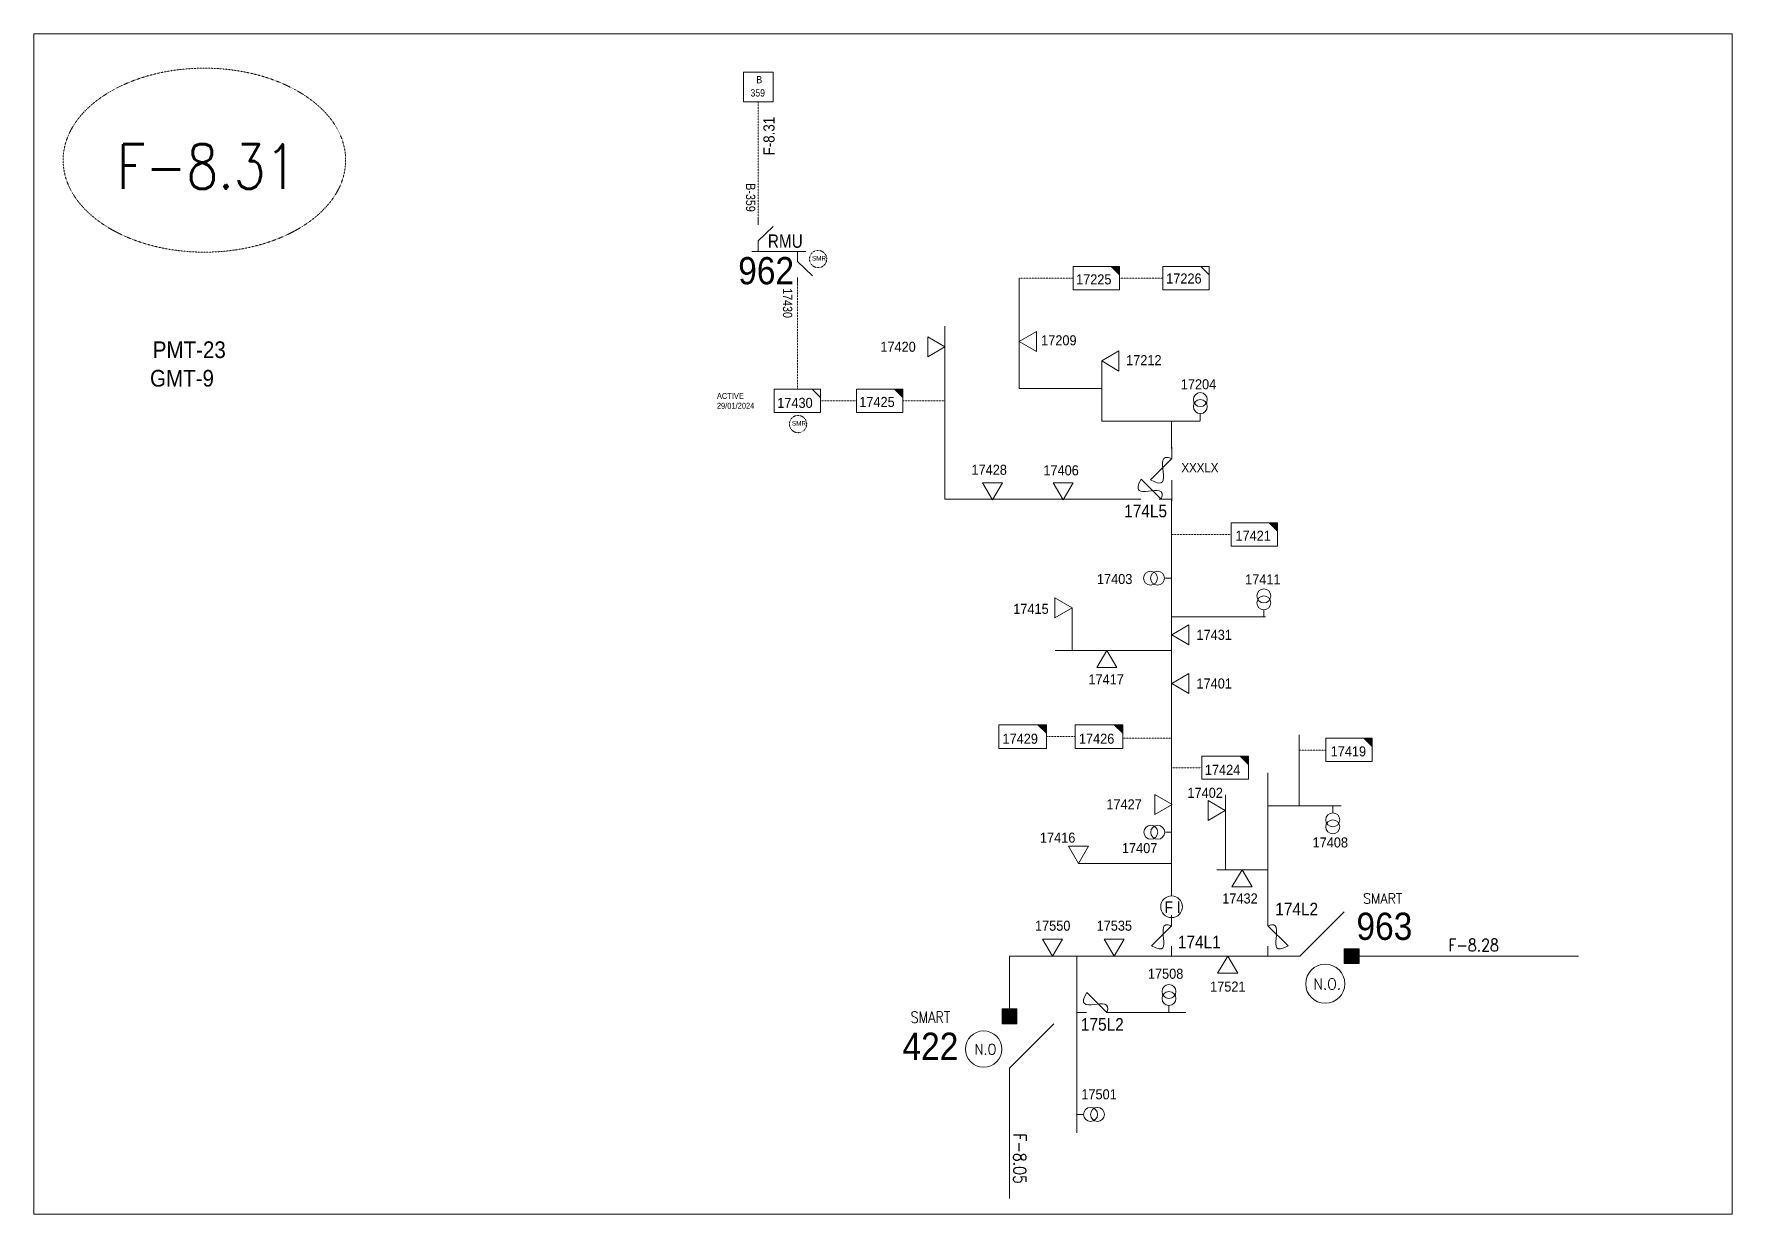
# Model space of a CAD drawing. Header units: metres. Extents: x 65984 to 144644, y -19036 to 23726.
# Drawn here: x 96201 to 97100, y -5857 to -5232 of the extents above; entities that cross this region are included whole.
import ezdxf
from ezdxf.enums import TextEntityAlignment as Align

# ---------------------------------------------------------------- set-up
doc = ezdxf.new("R2010")
doc.units = ezdxf.units.M
doc.header["$MEASUREMENT"] = 0
doc.linetypes.add('DGN Style 2', pattern=[0.023128, 0, -0.023128])
doc.linetypes.add('DGN Style 3', pattern=[0.013877, 0, -0.013877])
doc.layers.get('0').update_dxf_attribs({"color": 95, "lineweight": 40})
for name, color, linetype, lineweight in [('ABS', 7, 'Continuous', 40), ('ABS NUMBER', 112, 'Continuous', 30), ('d_eos', 111, 'Continuous', 40), ('d_eos no', 121, 'Continuous', 40), ('d_fco', 5, 'Continuous', 40), ('d_fco text', 95, 'Continuous', 40), ('d_oh branch', 94, 'Continuous', 40), ('d_switch', 95, 'Continuous', 40), ('d_tf', 1, 'Continuous', 40), ('d_tf no', 6, 'Continuous', 40), ('d_tf_200', 1, 'Continuous', 40), ('d_ug cable', 95, 'Continuous', 40), ('EARTH FAULT INDICATOR', 95, 'Continuous', 40), ('FDR  1  05', 172, 'Continuous', 40), ('fedr no', 95, 'Continuous', 40), ('GRID STATION  04', 7, 'Continuous', 40), ('Level 37', 7, 'Continuous', 0), ('O H MAIN FEEDER', 4, 'Continuous', 100), ('SW N O', 114, 'Continuous', 30)]:
    doc.layers.add(name, color=color, linetype=linetype, lineweight=lineweight)
doc.styles.add('NASKHF', font='naskhf.shx', dxfattribs={"height": 8})
doc.styles.add('Style-Andalus', font='andlso.ttf')
doc.styles.add('Style-Arial', font='arial.ttf')
doc.styles.add('Style-ENGINEERING', font='ENGINEERING.shx')
doc.styles.add('Style-msdefault', font='msdefault.shx')
doc.styles.add('Style-simplex', font='simplex.shx')
doc.styles.add('Style-STANDARD', font='STANDARD.shx')

msp = doc.modelspace()

# ---------------------------------------------------------------- texts
at = {"layer": 'ABS NUMBER', "color": 2, "lineweight": 13, "style": 'Style-Arial', "width": 0.88}
for s, p in [('963', (96900.96, -5697.29)), ('422', (96660.78, -5760.76))]:
    msp.add_text(s, height=14.4, rotation=359.99999, dxfattribs=at).set_placement(p, align=Align.TOP_LEFT)
at = {"layer": 'd_eos no', "color": 2, "linetype": 'Continuous', "lineweight": 13, "style": 'Style-Arial', "width": 0.88}
msp.add_text('962', height=14.4, dxfattribs=at).set_placement((96573.86, -5364.84))
at = {"layer": 'd_eos no', "color": 7, "linetype": 'Continuous', "lineweight": 13, "style": 'Style-Arial', "width": 0.88}
for s, p in [('PMT-23', (96264.09, -5395.03)), ('GMT-9', (96262.65, -5410.12))]:
    msp.add_text(s, height=8.843, dxfattribs=at).set_placement(p, align=Align.TOP_LEFT)
at = {"layer": 'd_fco text', "color": 7, "linetype": 'Continuous', "lineweight": 13, "style": 'Style-msdefault', "width": 0.916667}
msp.add_text('174L5', height=6.647, dxfattribs=at).set_placement((96800.72, -5488.1), align=Align.RIGHT)
at = {"layer": 'd_fco text', "color": 6, "linetype": 'Continuous', "lineweight": 13, "style": 'Style-msdefault', "width": 0.916667}
msp.add_text('174L2', height=6.647, dxfattribs=at).set_placement((96880.66, -5698.69), align=Align.RIGHT)
at = {"layer": 'd_fco text', "color": 7, "linetype": 'Continuous', "lineweight": 13, "style": 'Style-msdefault', "width": 0.916667}
msp.add_text('174L1', height=6.647, dxfattribs=at).set_placement((96806.46, -5716.11))
at = {"layer": 'd_fco text', "color": 6, "linetype": 'Continuous', "lineweight": 13, "style": 'Style-msdefault', "width": 0.916667}
msp.add_text('175L2', height=6.647, dxfattribs=at).set_placement((96755.17, -5759.73))
at = {"layer": 'd_switch', "color": 6, "linetype": 'Continuous', "lineweight": 13, "style": 'Style-msdefault', "width": 0.9}
msp.add_text('F-8.31', height=5.882, rotation=90, dxfattribs=at).set_placement((96587.18, -5276.21), align=Align.TOP_RIGHT)
at = {"layer": 'd_tf no', "color": 1, "linetype": 'Continuous', "lineweight": 40, "style": 'Style-msdefault', "width": 0.945946}
for p in [(96612.88, -5349.85), (96602.28, -5437.18)]:
    msp.add_text('SMR', height=2.428, dxfattribs=at).set_placement(p, align=Align.TOP_LEFT)
at = {"layer": 'd_tf no', "color": 6, "linetype": 'Continuous', "lineweight": 13, "style": 'Style-msdefault', "width": 0.945946}
for s, p in [('17225', (96752.6, -5359.57)), ('17226', (96800.28, -5359.12)), ('17420', (96649.04, -5395.23)), ('17209', (96734.13, -5391.8)), ('17212', (96779.08, -5402.33)), ('17204', (96808.01, -5415.06)), ('17425', (96637.9, -5424.41)), ('17428', (96697.26, -5460.29)), ('17406', (96735.3, -5460.6)), ('17421', (96836.93, -5495.2)), ('17403', (96763.64, -5518.1)), ('17411', (96842.05, -5518.32)), ('17417', (96759.12, -5571.22)), ('17429', (96713.67, -5602.59)), ('17426', (96754.09, -5602.59)), ('17419', (96887.3, -5609.28)), ('17424', (96820.73, -5619.04)), ('17427', (96768.62, -5637.32)), ('17408', (96877.73, -5657.47)), ('17432', (96829.96, -5687.11)), ('17550', (96730.86, -5701.52)), ('17535', (96763.47, -5701.52)), ('17501', (96755.38, -5790.73))]:
    msp.add_text(s, height=5.328, dxfattribs=at).set_placement(p, align=Align.TOP_LEFT)
at = {"layer": 'd_tf no', "color": 131, "linetype": 'Continuous', "lineweight": 13, "style": 'Style-msdefault', "width": 0.945946}
msp.add_text('17430', height=5.328, dxfattribs=at).set_placement((96594.5, -5424.91), align=Align.TOP_LEFT)
at = {"layer": 'd_tf no', "color": 7, "linetype": 'Continuous', "lineweight": 13, "style": 'Style-msdefault', "width": 0.945946}
msp.add_text('XXXLX', height=4.795, dxfattribs=at).set_placement((96808.35, -5459.47), align=Align.TOP_LEFT)
at = {"layer": 'd_tf no', "color": 6, "linetype": 'Continuous', "lineweight": 13, "style": 'Style-msdefault', "width": 0.945946}
for s, p in [('17415', (96738.11, -5533.89)), ('17431', (96835.05, -5547.63)), ('17401', (96835.05, -5573.37)), ('17402', (96830.27, -5631.21)), ('17407', (96795.61, -5660.47))]:
    msp.add_text(s, height=5.328, dxfattribs=at).set_placement(p, align=Align.TOP_RIGHT)
for s, p in [('17416', (96733.48, -5660.26)), ('17508', (96790.6, -5732.26)), ('17521', (96823.52, -5739.05))]:
    msp.add_text(s, height=5.328, dxfattribs=at).set_placement(p)
at = {"layer": 'd_tf no', "color": 131, "linetype": 'Continuous', "lineweight": 40, "insert": (96562.56, -5422.33), "char_height": 3.1278, "attachment_point": 1, "style": 'NASKHF'}
msp.add_mtext('\\Fmsdefault;\\H1x;\\W0.945946;ACTIVE\\P29/01/2024', dxfattribs=at)
at = {"layer": 'fedr no', "color": 6, "linetype": 'Continuous', "lineweight": 13, "style": 'Style-STANDARD', "width": 0.909091}
msp.add_text('F-8.31', height=23.537, dxfattribs=at).set_placement((96292.8, -5302.48), align=Align.MIDDLE_CENTER)
at = {"layer": 'fedr no', "color": 2, "linetype": 'Continuous', "lineweight": 13, "width": 0.909091}
for s, height, rotation, style, p in [('SMART', 5.36, 360, 'Style-simplex', (96914.81, -5689.83)), ('SMART', 5.955, 360, 'Style-STANDARD', (96675.54, -5752.62)), ('F-8.05', 6.617, 270, 'Style-STANDARD', (96722.81, -5827.43))]:
    msp.add_text(s, height=height, rotation=rotation, dxfattribs=dict(at, style=style)).set_placement(p, align=Align.MIDDLE_CENTER)
at = {"layer": 'fedr no', "color": 2, "linetype": 'Continuous', "lineweight": 13, "style": 'Style-STANDARD', "width": 0.909091}
msp.add_text('F-8.28', height=6.617, dxfattribs=at).set_placement((96962.91, -5714.43), align=Align.MIDDLE_CENTER)
at = {"layer": 'GRID STATION  04', "color": 6, "linetype": 'Continuous', "lineweight": 13, "style": 'Style-msdefault', "width": 0.888889}
for s, height, p in [('B', 3.86, (96583.44, -5254.66)), ('359', 3.857, (96580.35, -5261.64))]:
    msp.add_text(s, height=height, dxfattribs=at).set_placement(p, align=Align.TOP_LEFT)
at = {"layer": 'Level 37', "color": 7, "linetype": 'Continuous', "lineweight": 13, "style": 'Style-ENGINEERING', "width": 0.857143}
for s, p in [('B-359', (96582.88, -5311.38)), ('17430', (96602.43, -5366.91))]:
    msp.add_text(s, height=4.939, rotation=270, dxfattribs=at).set_placement(p, align=Align.TOP_LEFT)
at = {"layer": 'Level 37', "color": 2, "linetype": 'Continuous', "lineweight": 13, "style": 'Style-msdefault', "width": 0.86}
msp.add_text('RMU', height=7.056, rotation=359.99963, dxfattribs=at).set_placement((96608, -5345.53), align=Align.RIGHT)

# ---------------------------------------------------------------- blocks, each defined once
blk = doc.blocks.new('*U1105')
at = {"layer": 'd_eos', "color": 2, "linetype": 'Continuous', "lineweight": 13, "ltscale": 0.780946}
for p, q in [((-10.92, 12.05), (-10.92, 14.82)), ((-10.92, 4.75), (-4.06, 11.41)), ((-10.93, 0.2), (-10.93, 4.75)), ((-13.93, -0.16), (10.87, -0.16)), ((7.07, -0.16), (7.07, -4.72)), ((7.08, -4.72), (13.94, -11.38)), ((7.07, -12.02), (7.07, -14.78))]:
    blk.add_line(p, q, dxfattribs=at)
at = {"layer": 'd_ug cable', "color": 2, "linetype": 'DGN Style 2', "lineweight": 13, "flags": 128}
blk.add_lwpolyline([(7.07, -14.78), (7.07, -14.78)], close=True, dxfattribs=at)
blk = doc.blocks.new('TFU_87')
at = {"layer": 'd_tf_200', "color": 6, "linetype": 'Continuous', "lineweight": 13}
blk.add_line((0, 10), (0, 0), dxfattribs=at)
at = {"layer": 'd_tf_200', "color": 6, "linetype": 'Continuous', "lineweight": 13, "extrusion": (0, 0, -1)}
for centre in [(0, 30), (0, 20)]:
    blk.add_circle(centre, 10, dxfattribs=at)
blk = doc.blocks.new('TF_8')
at = {"color": 0, "linetype": 'ByBlock', "lineweight": -2}
blk.add_line((6.3, 4.95), (9.9, 1.35), dxfattribs=at)
blk.add_3dface([(-10.1, 4.95), (9.9, 4.95), (9.9, -5.05), (-10.1, -5.05)], dxfattribs=at)
blk = doc.blocks.new('exist.us-1000kva')
at = {"color": 0, "linetype": 'ByBlock', "lineweight": -2, "flags": 128}
blk.add_lwpolyline([(40, 12.9), (32.8, 20), (40, 20)], close=True, dxfattribs=at)
at = {"color": 0, "linetype": 'ByBlock', "lineweight": -2, "extrusion": (0, 0, -1)}
blk.add_solid([(-40, 12.9), (-32.8, 20), (-40, 20)], dxfattribs=at)
at = {"color": 0, "linetype": 'ByBlock', "lineweight": -2, "xscale": 2, "yscale": 2}
blk.add_blockref('TF_8', (20.2, 10.1), dxfattribs=at)
blk = doc.blocks.new('*U1012')
at = {"layer": 'd_fco', "color": 7, "linetype": 'Continuous', "lineweight": 13}
blk.add_line((-4.6, 4.21), (-10.13, 4.21), dxfattribs=at)
at = {"layer": 'd_fco', "color": 7, "linetype": 'Continuous', "lineweight": 13, "flags": 128}
blk.add_lwpolyline([(13.02, 4.21), (7.07, 4.21), (-4.4, -7.26)], dxfattribs=at)
at = {"layer": 'd_fco', "color": 7, "linetype": 'Continuous', "lineweight": 13}
blk.add_open_spline([(-4.4, -7.26), (-13, 7.69), (11.58, -7.67), (7.07, 4.21)], degree=3, dxfattribs=at)
blk = doc.blocks.new('*U1291')
at = {"layer": 'd_fco', "color": 6, "linetype": 'Continuous', "lineweight": 13}
blk.add_line((-4.6, 4.21), (-10.13, 4.21), dxfattribs=at)
at = {"layer": 'd_fco', "color": 6, "linetype": 'Continuous', "lineweight": 13, "flags": 128}
blk.add_lwpolyline([(13.02, 4.21), (7.07, 4.21), (-4.4, -7.26)], dxfattribs=at)
at = {"layer": 'd_fco', "color": 6, "linetype": 'Continuous', "lineweight": 13}
blk.add_open_spline([(-4.4, -7.26), (-13, 7.69), (11.58, -7.67), (7.07, 4.21)], degree=3, dxfattribs=at)
blk = doc.blocks.new('*U1006')
at = {"layer": 'EARTH FAULT INDICATOR', "color": 2, "linetype": 'Continuous', "lineweight": 13}
blk.add_circle((0.02, 0.13), 4, dxfattribs=at)
at = {"layer": 'EARTH FAULT INDICATOR', "color": 2, "lineweight": 13, "style": 'Style-Andalus', "width": 0.9}
blk.add_text('F I', height=4.234, dxfattribs=at).set_placement((-2.61, 2.11), align=Align.TOP_LEFT)
blk = doc.blocks.new('ABS2_1_1')
at = {"color": 0, "linetype": 'ByBlock', "lineweight": -2, "ltscale": 500}
for q in [(-29900, 43500), (0, 0)]:
    blk.add_line((0, 13600), q, dxfattribs=at)
at = {"color": 0, "linetype": 'ByBlock', "lineweight": -2, "ltscale": 500, "flags": 128}
for points in [[(5000, 43600), (-5000, 43600), (-5000, 53600), (5000, 53600)], [(3791, 49653), (3791, 49653), (3791, 49653)]]:
    blk.add_lwpolyline(points, close=True, dxfattribs=at)
at = {"color": 0, "linetype": 'ByBlock', "lineweight": -2, "ltscale": 500}
for points in [[(5000, 43600), (-5000, 43600), (5000, 53600), (-5000, 53600)], [(3791, 49653), (3791, 49653), (3791, 49653)]]:
    blk.add_solid(points, dxfattribs=at)
blk = doc.blocks.new('TRA1_1250')
at = {"layer": 'd_tf', "color": 6, "linetype": 'Continuous', "lineweight": 13, "ltscale": 0.000310849, "flags": 128}
blk.add_lwpolyline([(10, -17), (0, 0), (-10, -17)], close=True, dxfattribs=at)
blk = doc.blocks.new('TRA1_1249')
at = {"layer": 'd_tf', "color": 6, "linetype": 'Continuous', "lineweight": 13, "ltscale": 0.000310849, "xscale": 1.000046566207833, "yscale": 1.000046566207833, "zscale": 1.000046566207833, "rotation": 180}
blk.add_blockref('TRA1_1250', (0, 0), dxfattribs=at)
blk = doc.blocks.new('*U3486')
at = {"layer": 'SW N O', "color": 3, "lineweight": 13, "ltscale": 0.426762}
blk.add_circle((0, 0), 16.8, dxfattribs=at)
at = {"layer": 'SW N O', "color": 3, "lineweight": 13, "style": 'Style-STANDARD'}
blk.add_text('N.O', height=9.6, dxfattribs=at).set_placement((1.7, -0.2), align=Align.MIDDLE_CENTER)
blk = doc.blocks.new('*U4099')
at = {"layer": 'SW N O', "color": 3, "lineweight": 13, "ltscale": 0.426762}
blk.add_circle((0, 0), 16.8, dxfattribs=at)
at = {"layer": 'SW N O', "color": 3, "lineweight": 13, "style": 'Style-STANDARD'}
blk.add_text('N.O.', height=9.6, dxfattribs=at).set_placement((1.7, -0.2), align=Align.MIDDLE_CENTER)

# ---------------------------------------------------------------- linework, layer by layer
at = {"layer": 'd_oh branch', "color": 6, "linetype": 'Continuous', "lineweight": 13}
for p, q in [((96722.52, -5420.03), (96722.52, -5361.62)), ((96766.23, -5405.41), (96766.23, -5437.18)), ((96766.23, -5420.03), (96722.52, -5420.03)), ((96818.33, -5437.18), (96766.23, -5437.18)), ((96803.17, -5451.75), (96803.17, -5437.18)), ((96803.17, -5478.55), (96796.57, -5478.55)), ((96803.18, -5472.83), (96803.18, -5479.38)), ((96750.48, -5558.58), (96750.48, -5536.02)), ((96803.17, -5540.77), (96852.77, -5540.77)), ((96803.17, -5558.58), (96741.6, -5558.58)), ((96870.58, -5603.21), (96870.58, -5640.8)), ((96854.14, -5701.09), (96854.14, -5623.32)), ((96831.59, -5674.6), (96831.59, -5634.98)), ((96854.14, -5640.8), (96892.87, -5640.8)), ((96803.17, -5671.21), (96753.92, -5671.21)), ((96827.15, -5674.6), (96854.14, -5674.6)), ((96803.17, -5702.36), (96803.17, -5699.9)), ((96753.02, -5813.85), (96753.02, -5720.29)), ((96810.63, -5750.09), (96771.94, -5750.09))]:
    msp.add_line(p, q, dxfattribs=at)
at = {"layer": 'd_ug cable', "color": 6, "linetype": 'DGN Style 3', "lineweight": 13}
for p, q in [((96751.07, -5361.62), (96722.52, -5361.62)), ((96775.65, -5361.62), (96798.45, -5361.62)), ((96636.38, -5426.46), (96617.47, -5426.46)), ((96660.96, -5426.51), (96683.25, -5426.51)), ((96834.57, -5497.26), (96803.17, -5497.26)), ((96752.09, -5604.17), (96736.96, -5604.17)), ((96884.73, -5611.3), (96870.58, -5611.3)), ((96803.17, -5620.66), (96819.18, -5620.66))]:
    msp.add_line(p, q, dxfattribs=at)
at = {"layer": 'd_ug cable', "color": 6, "linetype": 'DGN Style 3', "lineweight": 13, "flags": 128}
for points in [[(96584.43, -5268.32), (96584.43, -5333.49)], [(96605.18, -5364.37), (96605.18, -5420.32)], [(96803.17, -5605.01), (96777.38, -5605.01)]]:
    msp.add_lwpolyline(points, dxfattribs=at)
at = {"layer": 'd_ug cable', "color": 2, "linetype": 'DGN Style 3', "lineweight": 13}
for centre in [(96616.12, -5351.47), (96605.51, -5438.79)]:
    msp.add_circle(centre, 4.56, dxfattribs=at)
at = {"layer": 'fedr no', "color": 82, "linetype": 'DGN Style 3', "lineweight": 13, "true_color": 0x1dc70e}
msp.add_ellipse((96291.41, -5299.17), major_axis=(74.73, 0), ratio=0.651175, dxfattribs=at)
at = {"layer": 'GRID STATION  04', "color": 6, "linetype": 'Continuous', "lineweight": 13, "ltscale": 0.63068, "flags": 128}
msp.add_lwpolyline([(96576.56, -5252.57), (96576.56, -5268.32), (96592.31, -5268.32), (96592.31, -5252.57)], close=True, dxfattribs=at)
at = {"layer": 'O H MAIN FEEDER', "color": 6, "lineweight": 13, "ltscale": 0.70316}
for p, q in [((96683.25, -5386.92), (96683.25, -5478.55)), ((96784.28, -5478.55), (96683.25, -5478.55)), ((96803.17, -5688.38), (96803.17, -5478.55)), ((96717.39, -5749.05), (96717.39, -5720.29))]:
    msp.add_line(p, q, dxfattribs=at)
at = {"layer": 'O H MAIN FEEDER', "color": 6, "lineweight": 13, "ltscale": 43.2}
msp.add_line((96868.28, -5720.29), (96717.39, -5720.29), dxfattribs=at)
at = {"layer": 'O H MAIN FEEDER', "color": 17, "lineweight": 13, "ltscale": 43.2}
msp.add_line((97018.35, -5720.29), (96900.15, -5720.29), dxfattribs=at)
at = {"layer": 'O H MAIN FEEDER', "color": 5, "lineweight": 13, "ltscale": 0.70316}
msp.add_line((96717.39, -5848.51), (96717.39, -5784.03), dxfattribs=at)
at = {"layer": 'O H MAIN FEEDER', "color": 140, "linetype": 'Continuous', "lineweight": 13, "flags": 128}
msp.add_lwpolyline([(96201.24, -5232.4), (97099.66, -5232.4), (97099.66, -5856.73), (96201.24, -5856.73)], close=True, dxfattribs=at)

# ---------------------------------------------------------------- block references
at = {"layer": 'ABS', "color": 2, "linetype": 'Continuous', "lineweight": 13, "ltscale": 1.170551, "zscale": 0.0005193689142128212}
for p, xscale, yscale, rotation in [((96860.3, -5720.29), 0.0007842704371776844, 0.0007842704371776844, 269.9999853872725), ((96717.39, -5790.25), 0.0007842704371776845, -0.000784270437177685, 180.0000071997266)]:
    msp.add_blockref('ABS2_1_1', p, dxfattribs=dict(at, xscale=xscale, yscale=yscale, rotation=rotation))
at = {"layer": 'd_eos', "color": 2, "linetype": 'Continuous', "lineweight": 13, "ltscale": 0.780946, "xscale": 1.152550147993429, "yscale": 1.152550147993429, "zscale": 1.152550147993429}
msp.add_blockref('*U1105', (96597.02, -5347.33), dxfattribs=at)
at = {"layer": 'd_fco', "color": 7, "linetype": 'Continuous', "lineweight": 13, "extrusion": (0, 0, -1)}
for p, xscale, yscale, zscale, rotation in [((-96799.06, -5463.88), 0.9840266099502251, 0.9840266099502251, 0.9840266099502251, 90.0000000006002), ((-96791.11, -5474.64), 0.9265469129975201, 0.9265469129975201, 0.9265469129975201, 180.0000000006002), ((-96799.26, -5710.74), 0.9265469129975201, 0.9265469129975201, 0.9265469129975201, 90.00000000060015)]:
    msp.add_blockref('*U1012', p, dxfattribs=dict(at, xscale=xscale, yscale=yscale, zscale=zscale, rotation=rotation))
at = {"layer": 'd_fco', "color": 6, "linetype": 'Continuous', "lineweight": 13, "xscale": 0.9265469129975202, "yscale": 0.9265469129975202, "zscale": 0.9265469129975202, "rotation": 90.0000000006002}
msp.add_blockref('*U1291', (96858.04, -5710.74), dxfattribs=at)
at = {"layer": 'd_fco', "color": 6, "linetype": 'Continuous', "lineweight": 13, "extrusion": (0, 0, -1), "xscale": 0.9265469129975201, "yscale": 0.9265469129975201, "zscale": 0.9265469129975201, "rotation": 180.0000000006002}
msp.add_blockref('*U1291', (-96762.3, -5746.19), dxfattribs=at)
at = {"layer": 'd_tf', "color": 6, "linetype": 'Continuous', "lineweight": 13, "ltscale": 0.000310849, "xscale": 0.5327999999999999, "yscale": 0.5327999999999999, "zscale": 0.5327999999999999}
for p, rotation in [((96722.53, -5395.11), 269.9999999999999), ((96683.24, -5397.92), 89.99999999999999), ((96766.24, -5405.41), 269.9999999999999), ((96708.35, -5478.93), 359.9999999999999), ((96745.74, -5478.93), 359.9999999999999), ((96803.36, -5640.08), 89.99999999999997), ((96840.4, -5674.6), 180), ((96740.16, -5720.29), 359.9999999999999), ((96772.76, -5720.29), 359.9999999999999)]:
    msp.add_blockref('TRA1_1249', p, dxfattribs=dict(at, rotation=rotation))
at = {"layer": 'd_tf', "color": 6, "linetype": 'Continuous', "lineweight": 13, "ltscale": 0.000310849, "extrusion": (0, 0, -1), "xscale": 0.5327999999999999, "yscale": 0.5327999999999999, "zscale": 0.5327999999999999}
for p, rotation in [((-96750.48, -5536.01), 270), ((-96803.18, -5550.31), 89.99999999999997), ((-96768.91, -5558.58), 180), ((-96803.18, -5576.05), 89.99999999999997), ((-96831.53, -5643.25), 269.9999999999999), ((-96832.82, -5720.29), 179.9999999999999)]:
    msp.add_blockref('TRA1_1249', p, dxfattribs=dict(at, rotation=rotation))
msp.add_blockref('TRA1_1249', (-96753.93, -5671.21), dxfattribs=at)
at = {"layer": 'd_tf_200', "color": 6, "linetype": 'Continuous', "lineweight": 13, "xscale": 0.3687225983912771, "yscale": 0.3687225983912771, "zscale": 0.3687225983912771}
for p, rotation in [((96818.33, -5436.91), 359.9999999999999), ((96803.02, -5520.32), 89.99999999999984), ((96851.94, -5540.77), 359.9999999999999), ((96888.4, -5640.8), 179.9999999999998), ((96803.18, -5654.76), 89.99999999999999), ((96752.9, -5804.01), 269.9999999999998)]:
    msp.add_blockref('TFU_87', p, dxfattribs=dict(at, rotation=rotation))
at = {"layer": 'd_tf_200', "color": 6, "linetype": 'Continuous', "lineweight": 13, "extrusion": (0, 0, -1), "xscale": 0.3687225983912771, "yscale": 0.3687225983912771, "zscale": 0.3687225983912771, "rotation": 359.9999999999999}
msp.add_blockref('TFU_87', (-96801.75, -5750.09), dxfattribs=at)
at = {"layer": 'EARTH FAULT INDICATOR', "color": 2, "linetype": 'Continuous', "lineweight": 13, "xscale": 1.44, "yscale": 1.44, "zscale": 1.44}
msp.add_blockref('*U1006', (96803.13, -5694.33), dxfattribs=at)
at = {"layer": 'FDR  1  05', "color": 6, "linetype": 'Continuous', "lineweight": 13, "zscale": 0.6145376639854626, "rotation": 359.9999999999999}
for name, p, xscale, yscale in [('exist.us-1000kva', (96751.07, -5367.77), 0.6145376639854626, 0.6145376639854626), ('TF_8', (96810.86, -5361.49), 1.229075327970925, 1.229075327970925), ('exist.us-1000kva', (96636.38, -5432.61), 0.6145376639854626, 0.6145376639854626), ('exist.us-1000kva', (96834.57, -5503.4), 0.6145376639854626, 0.6145376639854626), ('exist.us-1000kva', (96711.67, -5610.49), 0.6320830608001375, 0.6320830608001375), ('exist.us-1000kva', (96752.09, -5610.49), 0.6320830608001375, 0.6320830608001375), ('exist.us-1000kva', (96884.73, -5617.24), 0.6145376639854626, 0.6145376639854626), ('exist.us-1000kva', (96819.18, -5626.74), 0.6145376639854626, 0.6145376639854626)]:
    msp.add_blockref(name, p, dxfattribs=dict(at, xscale=xscale, yscale=yscale))
at = {"layer": 'FDR  1  05', "color": 2, "linetype": 'Continuous', "lineweight": 13, "xscale": 1.229075327970925, "yscale": 1.229075327970925, "zscale": 0.6145376639854626, "rotation": 359.9999999999999}
msp.add_blockref('TF_8', (96605.3, -5426.4), dxfattribs=at)
at = {"layer": 'SW N O', "color": 3, "lineweight": 13}
for name, p, xscale, yscale, zscale in [('*U4099', (96884.42, -5734.9), 0.6146514315409548, 0.6146514315409548, 0.6146514315409548), ('*U3486', (96703.68, -5769.48), 0.5728388813453792, 0.5728388813453792, 0.5728388813453792)]:
    msp.add_blockref(name, p, dxfattribs=dict(at, xscale=xscale, yscale=yscale, zscale=zscale))

msp.set_redraw_order([(e.dxf.handle, doc.entitydb.next_handle()) for e in msp.query("TEXT MTEXT ATTDEF DIMENSION ARC_DIMENSION")])  # texts and dimensions are drawn at this point

doc.saveas('drawing.dxf')
